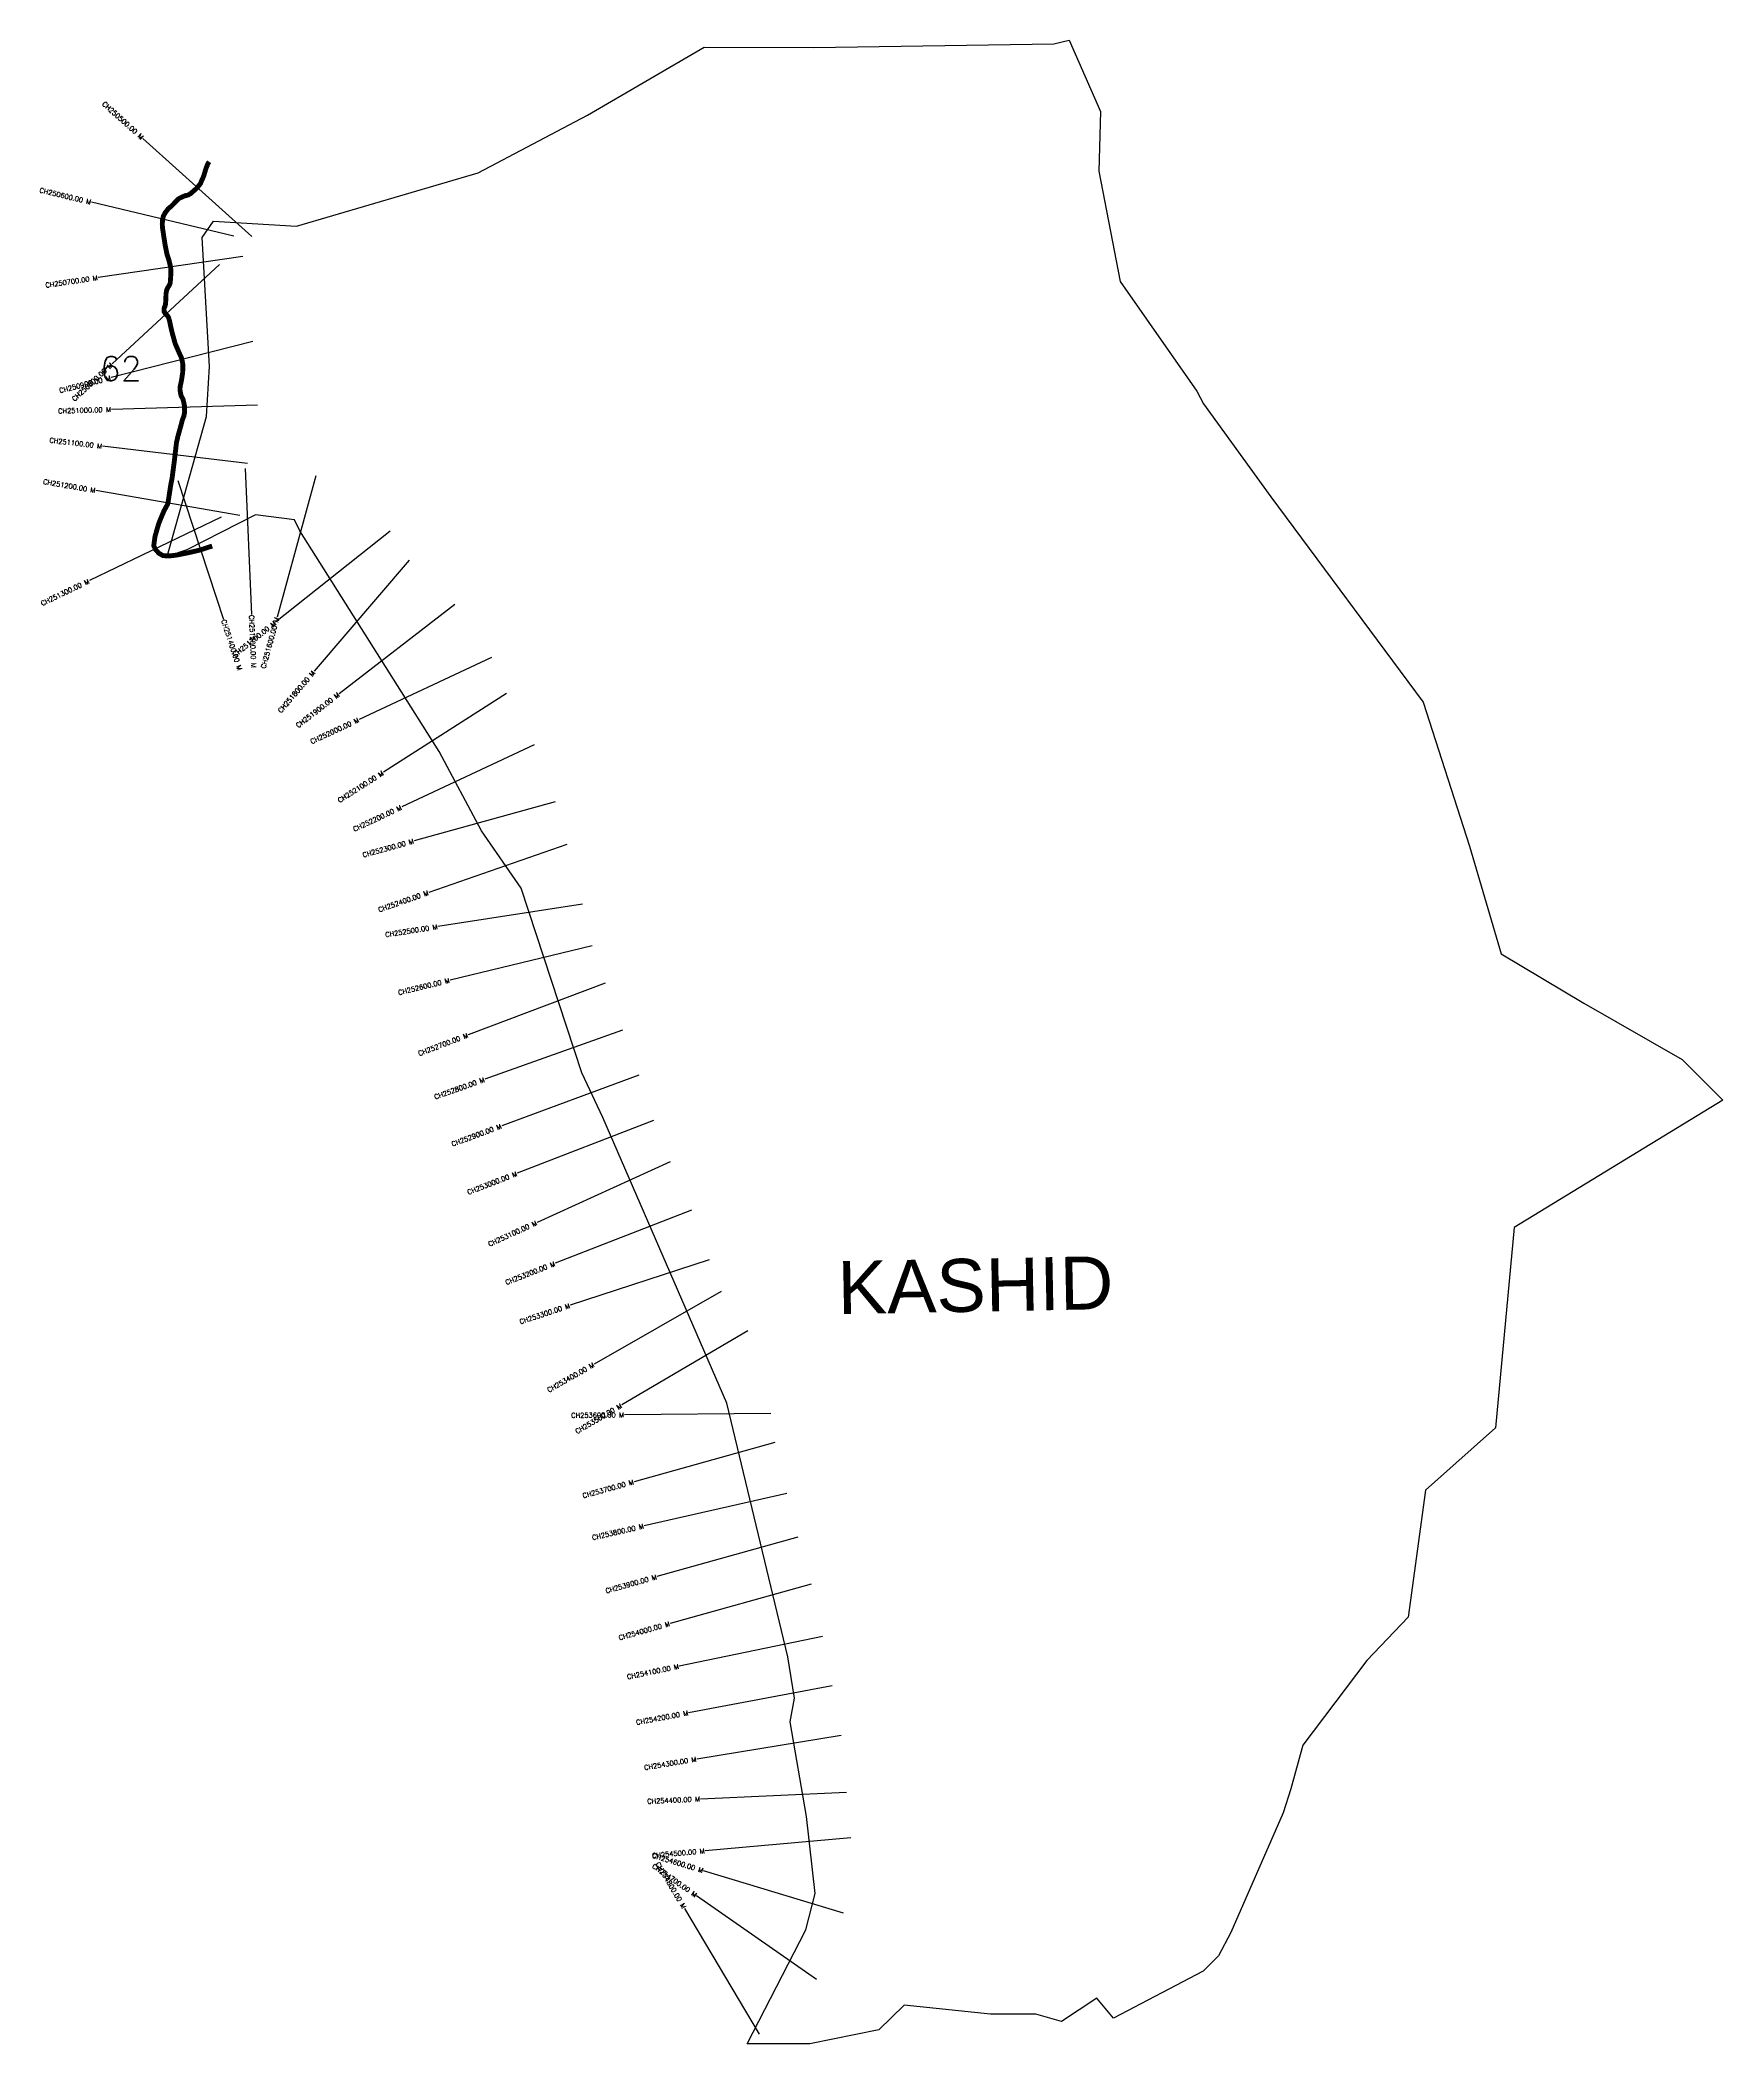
# Model space of a CAD drawing. Header units: metres. Extents: x 277431 to 280884, y 2039042 to 2043152.
import ezdxf
from ezdxf.enums import TextEntityAlignment as Align

# ---------------------------------------------------------------- set-up
doc = ezdxf.new("R2010")
doc.units = ezdxf.units.M
for name, color, linetype in [('CS', 134, 'Continuous'), ('CSMark', 6, 'Continuous'), ('UNPROTECTED', 10, 'Continuous'), ('village', 3, 'Continuous'), ('VILLAGE NAME', 250, 'Continuous')]:
    doc.layers.add(name, color=color, linetype=linetype)
doc.styles.get("Standard").update_dxf_attribs({"font": 'simplex.shx'})

msp = doc.modelspace()

# ---------------------------------------------------------------- linework, layer by layer
at = {"color": 6, "flags": 128}
msp.add_lwpolyline([(279510.7, 2043144.9), (279542.6, 2043152.3)], dxfattribs=at)
at = {"layer": 'CS'}
for p, q in [((277865.5, 2042749.7), (277642.3, 2042950.3)), ((277828.7, 2042750), (277536.8, 2042819.5)), ((277847.4, 2042708.3), (277550.6, 2042665)), ((277799.4, 2042692), (277579.1, 2042488.4)), ((277867.7, 2042533.8), (277577, 2042459.9)), ((277877.6, 2042403.5), (277577.7, 2042394.6)), ((277857.2, 2042284), (277559.2, 2042319)), ((277714, 2042249.2), (277807.4, 2041964.1)), ((277852, 2042273.8), (277865, 2041974.1)), ((277997.3, 2042258.2), (277917.8, 2041968.9)), ((277841.3, 2042177), (277545.7, 2042228.2)), ((277802.7, 2042173.8), (277532.5, 2042043.5)), ((278149.3, 2042144.7), (277914.4, 2041958.2)), ((278188.5, 2042085.3), (277993.3, 2041857.6)), ((278282.5, 2041994.5), (278044.8, 2041811.6)), ((278357.7, 2041885.6), (278085.8, 2041758.8)), ((278388.5, 2041812), (278135.6, 2041650.6)), ((278445, 2041706.9), (278173.4, 2041579.5)), ((278487.8, 2041589.6), (278198.7, 2041509.6)), ((278512, 2041502.6), (278228.7, 2041404)), ((278544, 2041379.9), (278247.6, 2041333.9)), ((278563.9, 2041294.8), (278272.4, 2041224.1)), ((278590.4, 2041217.9), (278309.8, 2041111.7)), ((278626.2, 2041121.5), (278343.7, 2041020.7)), ((278659.9, 2041029.1), (278378.4, 2040925.2)), ((278690.1, 2040936.4), (278410.4, 2040827.9)), ((278724.1, 2040851.6), (278451.1, 2040727.2)), ((278767.6, 2040752.6), (278488.2, 2040643.3)), ((278804.2, 2040650.6), (278519.1, 2040557.1)), ((278828.5, 2040585.4), (278568, 2040436.6)), ((278883.6, 2040504.6), (278624.9, 2040352.7)), ((278930.3, 2040335.4), (278630.3, 2040332.5)), ((278939, 2040275.5), (278649.9, 2040195.3)), ((278963, 2040171.3), (278670.5, 2040104.6)), ((278985.7, 2040081.6), (278696.9, 2040000.6)), ((279013, 2039985.2), (278724.1, 2039904.5)), ((279036.4, 2039877.5), (278742.7, 2039816.8)), ((279056.5, 2039776.6), (278761.6, 2039721.5)), ((279074.6, 2039674.8), (278778.6, 2039626.4)), ((279085.9, 2039557.9), (278786.2, 2039544.5)), ((279094.5, 2039465.1), (278795.7, 2039438.2)), ((279079.5, 2039310.2), (278792.5, 2039397.4)), ((279024.4, 2039174.6), (278778.3, 2039346)), ((278907, 2039062.1), (278753.7, 2039320))]:
    msp.add_line(p, q, dxfattribs=at)
at = {"layer": 'UNPROTECTED', "const_width": 10, "flags": 128}
msp.add_lwpolyline([(277778.2, 2042902.7), (277775.7, 2042898.9), (277771.6, 2042888.7), (277766.9, 2042872.9), (277762.6, 2042863.6), (277760.3, 2042857.7), (277756.2, 2042852.6), (277751.4, 2042847.3), (277745.4, 2042842), (277740.5, 2042837.7), (277735.3, 2042834.5), (277728.6, 2042832.9), (277722.3, 2042830.2), (277717, 2042827.7), (277713.6, 2042825.1), (277706.6, 2042817.7), (277700.2, 2042811.1), (277694.4, 2042806.5), (277688.2, 2042798.4), (277684.2, 2042791), (277682.7, 2042784.5), (277682, 2042775), (277682.6, 2042766.4), (277683.7, 2042759.4), (277685, 2042750.3), (277687.8, 2042732.7), (277691.7, 2042713), (277695.5, 2042701.5), (277698.6, 2042689.1), (277699.4, 2042683.8), (277699.7, 2042674.7), (277699.3, 2042667), (277698.4, 2042654.8), (277697.3, 2042650.8), (277694, 2042645.6), (277692, 2042642), (277690.5, 2042637.2), (277689.6, 2042630.8), (277689.5, 2042622.2), (277689.1, 2042616.1), (277688.6, 2042609.9), (277687.3, 2042605.6), (277686.2, 2042603.4), (277685.6, 2042600.4), (277685.9, 2042595.1), (277687.9, 2042591.7), (277690.6, 2042588.7), (277693.2, 2042586.1), (277695, 2042583.1), (277697.2, 2042575.4), (277699.3, 2042565), (277702.5, 2042551.3), (277705, 2042542.5), (277708.5, 2042529.7), (277717.6, 2042508.8), (277721.3, 2042501), (277722.6, 2042495.7), (277724, 2042488.8), (277724.2, 2042479.2), (277723.9, 2042470), (277721.2, 2042452.9), (277718.6, 2042440.9), (277718.4, 2042435.1), (277719.6, 2042427.5), (277720.9, 2042422.2), (277724.4, 2042416), (277725.9, 2042410.2), (277727.5, 2042401.9), (277727.9, 2042389.3), (277726.4, 2042381.1), (277723.3, 2042373.3), (277720.6, 2042362.7), (277714.6, 2042341.3), (277711.2, 2042327), (277710, 2042316.5), (277706.5, 2042286.6), (277702, 2042252.6), (277699.3, 2042239.2), (277695.5, 2042214.3), (277693.2, 2042200.6), (277685.2, 2042185.9), (277675, 2042161.3), (277670.7, 2042146.7), (277667, 2042133.6), (277664.6, 2042115), (277668.7, 2042106.5), (277675.5, 2042099.5), (277683.4, 2042094.8), (277696.2, 2042094.2), (277707.8, 2042095.4), (277719.7, 2042097.5), (277734.4, 2042100.5), (277747.5, 2042103.5), (277759.5, 2042106.3), (277784.5, 2042114.5)], dxfattribs=at)
at = {"layer": 'village', "color": 6}
for points in [[(280883.6, 2040978.2, 0), (280455.4, 2040716.4, 0), (280417.4, 2040305.6, 0), (280273.7, 2040177.9, 0), (280238.1, 2039917.8, 0), (280152.8, 2039828.5, 0), (280021.6, 2039654.7, 0), (279997.4, 2039565.1, 0), (279981.4, 2039516.3, 0), (279874, 2039270.9, 0), (279849.1, 2039222.9, 0), (279817.2, 2039191.2, 0), (279633.3, 2039094.7, 0), (279599.2, 2039136.1, 0), (279526.6, 2039088, 0), (279474, 2039103.1, 0), (279381.4, 2039103, 0), (279204.2, 2039121.4, 0), (279152.3, 2039071.2, 0), (279010.5, 2039042.6, 0), (278881.7, 2039042.2, 0), (279002, 2039276.2, 0), (279021.1, 2039350.7, 0), (279003.4, 2039508.6, 0), (278969.9, 2039702.7, 0), (278978.9, 2039751, 0), (278965, 2039836.1, 0), (278840.4, 2040356.1, 0), (278585.6, 2040942.2, 0), (278542.9, 2041034.3, 0), (278418.5, 2041412.5, 0), (278336.8, 2041530.1, 0), (278250.4, 2041693.4, 0), (277964.2, 2042145.8, 0), (277953.6, 2042168.1, 0), (277873.3, 2042178.2, 0), (277732.6, 2042106.5, 0), (277692.2, 2042093.2, 0), (277772.6, 2042379.9, 0), (277778.6, 2042482.8, 0), (277763.8, 2042747, 0), (277787.1, 2042780.6, 0), (277957.1, 2042770.8, 0), (278329.9, 2042880.2, 0), (278554.4, 2042998.1, 0), (278793.4, 2043138, 0), (279018.9, 2043137, 0), (279510.7, 2043144.9, 0)], [(279542.6, 2043152.3, 0), (279607, 2043005.8, 0), (279603, 2042883.5, 0), (279647.2, 2042657, 0), (279804.6, 2042432.4, 0), (279818.3, 2042406.5, 0), (279956.2, 2042215.1, 0), (280269, 2041794.1, 0), (280363.7, 2041498.8, 0), (280428.8, 2041277.9, 0), (280598.1, 2041176.6, 0), (280800.3, 2041061.6, 0), (280883.6, 2040978.2, 0)]]:
    msp.add_polyline3d(points, dxfattribs=at)

# ---------------------------------------------------------------- texts
at = {"insert": (277554, 2042503.3), "char_height": 50, "attachment_point": 1}
msp.add_mtext_dynamic_manual_height_columns('62', width=70.183, gutter_width=1, heights=[0], dxfattribs=at)
at = {"layer": 'CSMark'}
for s, rotation, p in [('CH250500.00 M', 318.0529, (277641.6, 2042951)), ('CH250600.00 M', 346.615, (277535.9, 2042819.7)), ('CH250700.00 M', 8.2891, (277549.6, 2042664.9)), ('CH250800.00 M', 42.7587, (277578.4, 2042487.7)), ('CH250900.00 M', 14.272, (277576, 2042459.6)), ('CH251000.00 M', 1.6951, (277576.7, 2042394.6)), ('CH251100.00 M', 353.3131, (277558.3, 2042319.1)), ('CH251200.00 M', 350.182, (277544.7, 2042228.4)), ('CH251300.00 M', 25.7372, (277531.6, 2042043.1)), ('CH251700.00 M', 38.4385, (277913.6, 2041957.6)), ('CH251600.00 M', 74.6326, (277917.5, 2041968)), ('CH251800.00 M', 49.4009, (277992.7, 2041856.8)), ('CH251900.00 M', 37.5826, (278044, 2041811)), ('CH252000.00 M', 24.9877, (278084.9, 2041758.4)), ('CH252100.00 M', 32.554, (278134.8, 2041650)), ('CH252200.00 M', 25.1432, (278172.5, 2041579)), ('CH252300.00 M', 15.4605, (278197.7, 2041509.3)), ('CH252400.00 M', 19.1921, (278227.8, 2041403.7)), ('CH252500.00 M', 8.831, (278246.6, 2041333.7)), ('CH252600.00 M', 13.6451, (278271.4, 2041223.8)), ('CH252700.00 M', 20.7315, (278308.9, 2041111.4)), ('CH252800.00 M', 19.6407, (278342.7, 2041020.4)), ('CH252900.00 M', 20.2472, (278377.5, 2040924.9)), ('CH253000.00 M', 21.203, (278409.5, 2040827.6)), ('CH253100.00 M', 24.4842, (278450.1, 2040726.8)), ('CH253200.00 M', 21.3589, (278487.3, 2040642.9)), ('CH253300.00 M', 18.1687, (278518.2, 2040556.8)), ('CH253400.00 M', 29.743, (278567.1, 2040436.1)), ('CH253500.00 M', 30.4308, (278624, 2040352.2)), ('CH253600.00 M', 0.5652, (278629.3, 2040332.4)), ('CH253700.00 M', 15.5047, (278648.9, 2040195.1)), ('CH253800.00 M', 12.8505, (278669.6, 2040104.4)), ('CH253900.00 M', 15.6644, (278695.9, 2040000.3)), ('CH254000.00 M', 15.6181, (278723.1, 2039904.2)), ('CH254100.00 M', 11.6718, (278741.7, 2039816.6)), ('CH254200.00 M', 10.5739, (278760.7, 2039721.3)), ('CH254300.00 M', 9.2903, (278777.6, 2039626.2)), ('CH254400.00 M', 2.5522, (278785.2, 2039544.5)), ('CH254500.00 M', 5.1526, (278794.7, 2039438.1)), ('CH254700.00 M', 325.1363, (278777.4, 2039346.6)), ('CH254600.00 M', 343.1017, (278791.5, 2039397.7)), ('CH254800.00 M', 300.7347, (278753.2, 2039320.8))]:
    msp.add_text(s, height=10, rotation=rotation, dxfattribs=at).set_placement(p, align=Align.MIDDLE_RIGHT)
for s, rotation, p in [('CH251400.00 M', 288.1278, (277807.7, 2041963.2)), ('CH251500.00 M', 272.4881, (277865.1, 2041973.1))]:
    msp.add_text(s, height=10, rotation=rotation, dxfattribs=at).set_placement(p, align=Align.MIDDLE_LEFT)
at = {"layer": 'VILLAGE NAME', "insert": (279066.3, 2040647.5), "char_height": 108.748, "attachment_point": 1, "rotation": 1.1028}
msp.add_mtext_dynamic_manual_height_columns('{\\fArial|b0|i0|c0|p34;KASHID}', width=726.929, gutter_width=543.7, heights=[0], dxfattribs=at)

doc.saveas('drawing.dxf')
